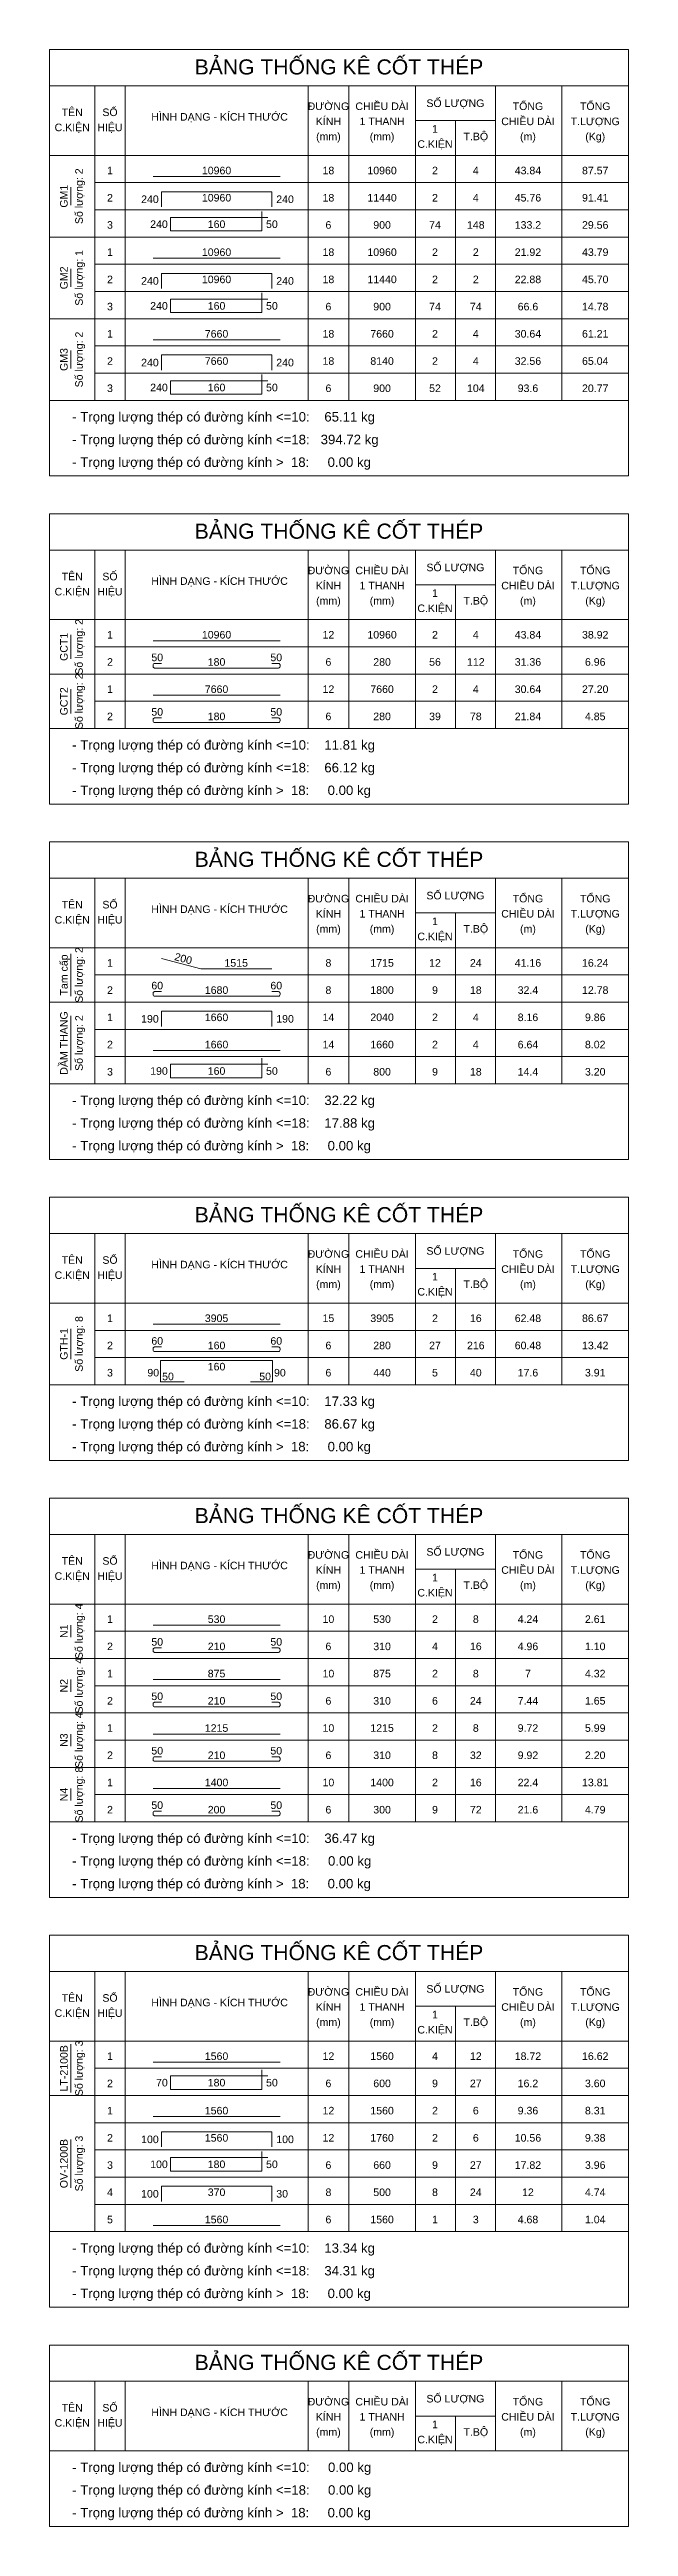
# Model space of a CAD drawing. Header units: inches. Extents: x 0 to 9575, y -3291150 to -3216800.
# Drawn here: x 0 to 9575, y -3291150 to -3250200 of the extents above; entities that cross this region are included whole.
import ezdxf
from ezdxf.enums import TextEntityAlignment as Align

# ---------------------------------------------------------------- set-up
doc = ezdxf.new("R2010")
doc.units = ezdxf.units.IN
doc.header["$MEASUREMENT"] = 0
doc.linetypes.add('HIDDENX2', pattern=[0.75, 0.5, -0.25])
for name, color, linetype, lineweight in [('Bao', 2, 'Continuous', 0), ('NetMo', 9, 'HIDDENX2', 0), ('Steel', 4, 'Continuous', 0), ('Text', 2, 'Continuous', 0), ('TextThep', 7, 'Continuous', 0)]:
    doc.layers.add(name, color=color, linetype=linetype, lineweight=lineweight)
doc.styles.add('Hoa', font='micross.ttf')
doc.styles.add('Thuong', font='micross.ttf')

msp = doc.modelspace()

# ---------------------------------------------------------------- texts
at = {"layer": 'Text', "color": 4, "style": 'Hoa'}
for p in [(4787.5, -3250612.5), (4787.5, -3258287.5), (4787.5, -3263712.5), (4787.5, -3269587.5), (4787.5, -3274562.5), (4787.5, -3281787.5), (4787.5, -3288562.5)]:
    msp.add_text('BẢNG THỐNG KÊ CỐT THÉP', height=250, dxfattribs=at).set_placement(p, align=Align.CENTER)
at = {"layer": 'Text'}
for s, style, p in [('SỐ LƯỢNG', 'Hoa', (6712.5, -3251150)), ('C.KIỆN', 'Hoa', (375, -3251550)), ('TÊN', 'Hoa', (375, -3251300)), ('HIỆU', 'Hoa', (1000, -3251550)), ('SỐ', 'Hoa', (1000, -3251300)), ('HÌNH DẠNG - KÍCH THƯỚC', 'Hoa', (2812.5, -3251375)), ('ĐƯỜNG', 'Hoa', (4612.5, -3251200)), ('KÍNH', 'Hoa', (4612.5, -3251450)), ('CHIỀU DÀI', 'Hoa', (5500, -3251200)), ('1 THANH', 'Hoa', (5500, -3251450)), ('CHIỀU DÀI', 'Hoa', (7912.5, -3251450)), ('TỔNG', 'Hoa', (7912.5, -3251200)), ('T.LƯỢNG', 'Hoa', (9025, -3251450)), ('TỔNG', 'Hoa', (9025, -3251200)), ('(mm)', 'Thuong', (4612.5, -3251700)), ('(mm)', 'Thuong', (5500, -3251700)), ('C.KIỆN', 'Hoa', (6375, -3251825)), ('1', 'Hoa', (6375, -3251575)), ('T.BỘ', 'Hoa', (7050, -3251700)), ('(m)', 'Thuong', (7912.5, -3251700)), ('(Kg)', 'Thuong', (9025, -3251700)), ('ĐƯỜNG', 'Hoa', (4612.5, -3258875)), ('CHIỀU DÀI', 'Hoa', (5500, -3258875)), ('SỐ LƯỢNG', 'Hoa', (6712.5, -3258825)), ('TỔNG', 'Hoa', (7912.5, -3258875)), ('TỔNG', 'Hoa', (9025, -3258875)), ('C.KIỆN', 'Hoa', (375, -3259225)), ('TÊN', 'Hoa', (375, -3258975)), ('HIỆU', 'Hoa', (1000, -3259225)), ('SỐ', 'Hoa', (1000, -3258975)), ('HÌNH DẠNG - KÍCH THƯỚC', 'Hoa', (2812.5, -3259050)), ('KÍNH', 'Hoa', (4612.5, -3259125)), ('1 THANH', 'Hoa', (5500, -3259125)), ('1', 'Hoa', (6375, -3259250)), ('CHIỀU DÀI', 'Hoa', (7912.5, -3259125)), ('T.LƯỢNG', 'Hoa', (9025, -3259125)), ('(mm)', 'Thuong', (4612.5, -3259375)), ('(mm)', 'Thuong', (5500, -3259375)), ('C.KIỆN', 'Hoa', (6375, -3259500)), ('T.BỘ', 'Hoa', (7050, -3259375)), ('(m)', 'Thuong', (7912.5, -3259375)), ('(Kg)', 'Thuong', (9025, -3259375)), ('SỐ LƯỢNG', 'Hoa', (6712.5, -3264250)), ('C.KIỆN', 'Hoa', (375, -3264650)), ('TÊN', 'Hoa', (375, -3264400)), ('HIỆU', 'Hoa', (1000, -3264650)), ('SỐ', 'Hoa', (1000, -3264400)), ('HÌNH DẠNG - KÍCH THƯỚC', 'Hoa', (2812.5, -3264475)), ('ĐƯỜNG', 'Hoa', (4612.5, -3264300)), ('KÍNH', 'Hoa', (4612.5, -3264550)), ('CHIỀU DÀI', 'Hoa', (5500, -3264300)), ('1 THANH', 'Hoa', (5500, -3264550)), ('CHIỀU DÀI', 'Hoa', (7912.5, -3264550)), ('TỔNG', 'Hoa', (7912.5, -3264300)), ('T.LƯỢNG', 'Hoa', (9025, -3264550)), ('TỔNG', 'Hoa', (9025, -3264300)), ('(mm)', 'Thuong', (4612.5, -3264800)), ('(mm)', 'Thuong', (5500, -3264800)), ('C.KIỆN', 'Hoa', (6375, -3264925)), ('1', 'Hoa', (6375, -3264675)), ('T.BỘ', 'Hoa', (7050, -3264800)), ('(m)', 'Thuong', (7912.5, -3264800)), ('(Kg)', 'Thuong', (9025, -3264800)), ('TÊN', 'Hoa', (375, -3270275)), ('SỐ', 'Hoa', (1000, -3270275)), ('HÌNH DẠNG - KÍCH THƯỚC', 'Hoa', (2812.5, -3270350)), ('ĐƯỜNG', 'Hoa', (4612.5, -3270175)), ('CHIỀU DÀI', 'Hoa', (5500, -3270175)), ('SỐ LƯỢNG', 'Hoa', (6712.5, -3270125)), ('CHIỀU DÀI', 'Hoa', (7912.5, -3270425)), ('TỔNG', 'Hoa', (7912.5, -3270175)), ('TỔNG', 'Hoa', (9025, -3270175)), ('C.KIỆN', 'Hoa', (375, -3270525)), ('HIỆU', 'Hoa', (1000, -3270525)), ('KÍNH', 'Hoa', (4612.5, -3270425)), ('(mm)', 'Thuong', (4612.5, -3270675)), ('1 THANH', 'Hoa', (5500, -3270425)), ('(mm)', 'Thuong', (5500, -3270675)), ('C.KIỆN', 'Hoa', (6375, -3270800)), ('1', 'Hoa', (6375, -3270550)), ('T.BỘ', 'Hoa', (7050, -3270675)), ('(m)', 'Thuong', (7912.5, -3270675)), ('T.LƯỢNG', 'Hoa', (9025, -3270425)), ('(Kg)', 'Thuong', (9025, -3270675)), ('TÊN', 'Hoa', (375, -3275250)), ('SỐ', 'Hoa', (1000, -3275250)), ('HÌNH DẠNG - KÍCH THƯỚC', 'Hoa', (2812.5, -3275325)), ('ĐƯỜNG', 'Hoa', (4612.5, -3275150)), ('CHIỀU DÀI', 'Hoa', (5500, -3275150)), ('SỐ LƯỢNG', 'Hoa', (6712.5, -3275100)), ('TỔNG', 'Hoa', (7912.5, -3275150)), ('TỔNG', 'Hoa', (9025, -3275150)), ('C.KIỆN', 'Hoa', (375, -3275500)), ('HIỆU', 'Hoa', (1000, -3275500)), ('KÍNH', 'Hoa', (4612.5, -3275400)), ('(mm)', 'Thuong', (4612.5, -3275650)), ('1 THANH', 'Hoa', (5500, -3275400)), ('(mm)', 'Thuong', (5500, -3275650)), ('1', 'Hoa', (6375, -3275525)), ('T.BỘ', 'Hoa', (7050, -3275650)), ('CHIỀU DÀI', 'Hoa', (7912.5, -3275400)), ('(m)', 'Thuong', (7912.5, -3275650)), ('T.LƯỢNG', 'Hoa', (9025, -3275400)), ('(Kg)', 'Thuong', (9025, -3275650)), ('C.KIỆN', 'Hoa', (6375, -3275775)), ('TÊN', 'Hoa', (375, -3282475)), ('SỐ', 'Hoa', (1000, -3282475)), ('HÌNH DẠNG - KÍCH THƯỚC', 'Hoa', (2812.5, -3282550)), ('ĐƯỜNG', 'Hoa', (4612.5, -3282375)), ('KÍNH', 'Hoa', (4612.5, -3282625)), ('CHIỀU DÀI', 'Hoa', (5500, -3282375)), ('1 THANH', 'Hoa', (5500, -3282625)), ('SỐ LƯỢNG', 'Hoa', (6712.5, -3282325)), ('CHIỀU DÀI', 'Hoa', (7912.5, -3282625)), ('TỔNG', 'Hoa', (7912.5, -3282375)), ('T.LƯỢNG', 'Hoa', (9025, -3282625)), ('TỔNG', 'Hoa', (9025, -3282375)), ('C.KIỆN', 'Hoa', (375, -3282725)), ('HIỆU', 'Hoa', (1000, -3282725)), ('(mm)', 'Thuong', (4612.5, -3282875)), ('(mm)', 'Thuong', (5500, -3282875)), ('C.KIỆN', 'Hoa', (6375, -3283000)), ('1', 'Hoa', (6375, -3282750)), ('T.BỘ', 'Hoa', (7050, -3282875)), ('(m)', 'Thuong', (7912.5, -3282875)), ('(Kg)', 'Thuong', (9025, -3282875)), ('TÊN', 'Hoa', (375, -3289250)), ('SỐ', 'Hoa', (1000, -3289250)), ('ĐƯỜNG', 'Hoa', (4612.5, -3289150)), ('CHIỀU DÀI', 'Hoa', (5500, -3289150)), ('SỐ LƯỢNG', 'Hoa', (6712.5, -3289100)), ('TỔNG', 'Hoa', (7912.5, -3289150)), ('TỔNG', 'Hoa', (9025, -3289150)), ('C.KIỆN', 'Hoa', (375, -3289500)), ('HIỆU', 'Hoa', (1000, -3289500)), ('HÌNH DẠNG - KÍCH THƯỚC', 'Hoa', (2812.5, -3289325)), ('KÍNH', 'Hoa', (4612.5, -3289400)), ('1 THANH', 'Hoa', (5500, -3289400)), ('1', 'Hoa', (6375, -3289525)), ('T.BỘ', 'Hoa', (7050, -3289650)), ('CHIỀU DÀI', 'Hoa', (7912.5, -3289400)), ('T.LƯỢNG', 'Hoa', (9025, -3289400)), ('(mm)', 'Thuong', (4612.5, -3289650)), ('(mm)', 'Thuong', (5500, -3289650)), ('C.KIỆN', 'Hoa', (6375, -3289775)), ('(m)', 'Thuong', (7912.5, -3289650)), ('(Kg)', 'Thuong', (9025, -3289650))]:
    msp.add_text(s, height=125, dxfattribs=dict(at, style=style)).set_placement(p, align=Align.CENTER)
at = {"layer": 'Text', "style": 'Hoa'}
for s, p in [('Số lượng: 2', (550, -3252625)), ('GM1', (300, -3252625)), ('GM2', (300, -3253975)), ('Số lượng: 1', (550, -3253975)), ('Số lượng: 2', (550, -3255325)), ('GM3', (300, -3255325)), ('GCT1', (300, -3260075)), ('Số lượng: 2', (550, -3260075)), ('GCT2', (300, -3260975)), ('Số lượng: 2', (550, -3260975)), ('Tam cấp', (300, -3265500)), ('Số lượng: 2', (550, -3265500)), ('DẦM THANG', (300, -3266625)), ('Số lượng: 2', (550, -3266625)), ('GTH-1', (300, -3271600)), ('Số lượng: 8', (550, -3271600)), ('Số lượng: 4', (550, -3276350)), ('N1', (300, -3276350)), ('Số lượng: 4', (550, -3277250)), ('N2', (300, -3277250)), ('N3', (300, -3278150)), ('Số lượng: 4', (550, -3278150)), ('Số lượng: 8', (550, -3279050)), ('N4', (300, -3279050)), ('LT-2100B', (300, -3283575)), ('Số lượng: 3', (550, -3283575)), ('OV-1200B', (300, -3285150)), ('Số lượng: 3', (550, -3285150))]:
    msp.add_text(s, height=125, rotation=90.00021, dxfattribs=at).set_placement(p, align=Align.CENTER)
for s, p in [('- Trọng lượng thép có đường kính <=10:    65.11 kg', (375, -3256350)), ('- Trọng lượng thép có đường kính <=18:   394.72 kg', (375, -3256725)), ('- Trọng lượng thép có đường kính >  18:     0.00 kg', (375, -3257100)), ('- Trọng lượng thép có đường kính <=10:    11.81 kg', (375, -3261775)), ('- Trọng lượng thép có đường kính <=18:    66.12 kg', (375, -3262150)), ('- Trọng lượng thép có đường kính >  18:     0.00 kg', (375, -3262525)), ('- Trọng lượng thép có đường kính <=10:    32.22 kg', (375, -3267650)), ('- Trọng lượng thép có đường kính <=18:    17.88 kg', (375, -3268025)), ('- Trọng lượng thép có đường kính >  18:     0.00 kg', (375, -3268400)), ('- Trọng lượng thép có đường kính <=10:    17.33 kg', (375, -3272625)), ('- Trọng lượng thép có đường kính <=18:    86.67 kg', (375, -3273000)), ('- Trọng lượng thép có đường kính >  18:     0.00 kg', (375, -3273375)), ('- Trọng lượng thép có đường kính <=10:    36.47 kg', (375, -3279850)), ('- Trọng lượng thép có đường kính <=18:     0.00 kg', (375, -3280225)), ('- Trọng lượng thép có đường kính >  18:     0.00 kg', (375, -3280600)), ('- Trọng lượng thép có đường kính <=10:    13.34 kg', (375, -3286625)), ('- Trọng lượng thép có đường kính <=18:    34.31 kg', (375, -3287000)), ('- Trọng lượng thép có đường kính >  18:     0.00 kg', (375, -3287375)), ('- Trọng lượng thép có đường kính <=10:     0.00 kg', (375, -3290250)), ('- Trọng lượng thép có đường kính <=18:     0.00 kg', (375, -3290625)), ('- Trọng lượng thép có đường kính >  18:     0.00 kg', (375, -3291000))]:
    msp.add_text(s, height=156.25, dxfattribs=at).set_placement(p)
at = {"layer": 'TextThep', "style": 'Hoa'}
for s, p in [('1', (1000, -3252300)), ('10960', (2762.5, -3252300)), ('18', (4612.5, -3252300)), ('10960', (5500, -3252300)), ('2', (6375, -3252300)), ('4', (7050, -3252300)), ('43.84', (7912.5, -3252300)), ('87.57', (9025, -3252300)), ('2', (1000, -3252750)), ('10960', (2762.5, -3252750)), ('18', (4612.5, -3252750)), ('3', (1000, -3253200)), ('160', (2762.5, -3253187.5)), ('6', (4612.5, -3253200)), ('1', (1000, -3253650)), ('10960', (2762.5, -3253650)), ('18', (4612.5, -3253650)), ('10960', (5500, -3253650)), ('2', (6375, -3253650)), ('2', (7050, -3253650)), ('21.92', (7912.5, -3253650)), ('43.79', (9025, -3253650)), ('2', (1000, -3254100)), ('10960', (2762.5, -3254100)), ('18', (4612.5, -3254100)), ('3', (1000, -3254550)), ('160', (2762.5, -3254537.5)), ('6', (4612.5, -3254550)), ('1', (1000, -3255000)), ('7660', (2762.5, -3255000)), ('18', (4612.5, -3255000)), ('7660', (5500, -3255000)), ('2', (6375, -3255000)), ('4', (7050, -3255000)), ('30.64', (7912.5, -3255000)), ('61.21', (9025, -3255000)), ('2', (1000, -3255450)), ('7660', (2762.5, -3255450)), ('18', (4612.5, -3255450)), ('3', (1000, -3255900)), ('160', (2762.5, -3255887.5)), ('6', (4612.5, -3255900)), ('1', (1000, -3259975)), ('10960', (2762.5, -3259975)), ('12', (4612.5, -3259975)), ('10960', (5500, -3259975)), ('2', (6375, -3259975)), ('4', (7050, -3259975)), ('43.84', (7912.5, -3259975)), ('38.92', (9025, -3259975)), ('2', (1000, -3260425)), ('50', (1781.2, -3260350)), ('180', (2762.5, -3260425)), ('50', (3750, -3260350)), ('6', (4612.5, -3260425)), ('1', (1000, -3260875)), ('7660', (2762.5, -3260875)), ('12', (4612.5, -3260875)), ('7660', (5500, -3260875)), ('2', (6375, -3260875)), ('4', (7050, -3260875)), ('30.64', (7912.5, -3260875)), ('27.20', (9025, -3260875)), ('2', (1000, -3261325)), ('50', (1781.2, -3261250)), ('180', (2762.5, -3261325)), ('50', (3750, -3261250)), ('6', (4612.5, -3261325)), ('1', (1000, -3265400)), ('1515', (3087.5, -3265400)), ('8', (4612.5, -3265400)), ('2', (1000, -3265850)), ('60', (1781.2, -3265775)), ('1680', (2762.5, -3265850)), ('60', (3750, -3265775)), ('8', (4612.5, -3265850)), ('1', (1000, -3266300)), ('1660', (2762.5, -3266300)), ('14', (4612.5, -3266300)), ('2', (1000, -3266750)), ('1660', (2762.5, -3266750)), ('14', (4612.5, -3266750)), ('1660', (5500, -3266750)), ('2', (6375, -3266750)), ('4', (7050, -3266750)), ('6.64', (7912.5, -3266750)), ('8.02', (9025, -3266750)), ('3', (1000, -3267200)), ('160', (2762.5, -3267187.5)), ('6', (4612.5, -3267200)), ('1', (1000, -3271275)), ('60', (1781.2, -3271650)), ('3905', (2762.5, -3271275)), ('60', (3750, -3271650)), ('15', (4612.5, -3271275)), ('3905', (5500, -3271275)), ('2', (6375, -3271275)), ('16', (7050, -3271275)), ('62.48', (7912.5, -3271275)), ('86.67', (9025, -3271275)), ('2', (1000, -3271725)), ('160', (2762.5, -3271725)), ('6', (4612.5, -3271725)), ('3', (1000, -3272175)), ('6', (4612.5, -3272175)), ('1', (1000, -3276250)), ('530', (2762.5, -3276250)), ('10', (4612.5, -3276250)), ('530', (5500, -3276250)), ('2', (6375, -3276250)), ('8', (7050, -3276250)), ('4.24', (7912.5, -3276250)), ('2.61', (9025, -3276250)), ('2', (1000, -3276700)), ('50', (1781.2, -3276625)), ('210', (2762.5, -3276700)), ('50', (3750, -3276625)), ('6', (4612.5, -3276700)), ('1', (1000, -3277150)), ('875', (2762.5, -3277150)), ('10', (4612.5, -3277150)), ('875', (5500, -3277150)), ('2', (6375, -3277150)), ('8', (7050, -3277150)), ('7', (7912.5, -3277150)), ('4.32', (9025, -3277150)), ('2', (1000, -3277600)), ('50', (1781.2, -3277525)), ('210', (2762.5, -3277600)), ('50', (3750, -3277525)), ('6', (4612.5, -3277600)), ('1', (1000, -3278050)), ('1215', (2762.5, -3278050)), ('10', (4612.5, -3278050)), ('1215', (5500, -3278050)), ('2', (6375, -3278050)), ('8', (7050, -3278050)), ('9.72', (7912.5, -3278050)), ('5.99', (9025, -3278050)), ('2', (1000, -3278500)), ('50', (1781.2, -3278425)), ('210', (2762.5, -3278500)), ('50', (3750, -3278425)), ('6', (4612.5, -3278500)), ('1', (1000, -3278950)), ('1400', (2762.5, -3278950)), ('10', (4612.5, -3278950)), ('1400', (5500, -3278950)), ('2', (6375, -3278950)), ('16', (7050, -3278950)), ('22.4', (7912.5, -3278950)), ('13.81', (9025, -3278950)), ('2', (1000, -3279400)), ('50', (1781.2, -3279325)), ('200', (2762.5, -3279400)), ('50', (3750, -3279325)), ('6', (4612.5, -3279400)), ('1', (1000, -3283475)), ('1560', (2762.5, -3283475)), ('12', (4612.5, -3283475)), ('1560', (5500, -3283475)), ('4', (6375, -3283475)), ('12', (7050, -3283475)), ('18.72', (7912.5, -3283475)), ('16.62', (9025, -3283475)), ('2', (1000, -3283925)), ('180', (2762.5, -3283912.5)), ('6', (4612.5, -3283925)), ('1', (1000, -3284375)), ('1560', (2762.5, -3284375)), ('12', (4612.5, -3284375)), ('1560', (5500, -3284375)), ('2', (6375, -3284375)), ('6', (7050, -3284375)), ('9.36', (7912.5, -3284375)), ('8.31', (9025, -3284375)), ('2', (1000, -3284825)), ('1560', (2762.5, -3284825)), ('12', (4612.5, -3284825)), ('3', (1000, -3285275)), ('180', (2762.5, -3285262.5)), ('6', (4612.5, -3285275)), ('4', (1000, -3285725)), ('370', (2762.5, -3285725)), ('8', (4612.5, -3285725)), ('5', (1000, -3286175)), ('1560', (2762.5, -3286175)), ('6', (4612.5, -3286175)), ('1560', (5500, -3286175)), ('1', (6375, -3286175)), ('3', (7050, -3286175)), ('4.68', (7912.5, -3286175)), ('1.04', (9025, -3286175))]:
    msp.add_text(s, height=125, dxfattribs=at).set_placement(p, align=Align.BOTTOM_CENTER)
for s, p in [('240', (1806.2, -3252775)), ('240', (1956.2, -3253187.5)), ('240', (1806.2, -3254125)), ('240', (1956.2, -3254537.5)), ('240', (1806.2, -3255475)), ('240', (1956.2, -3255887.5)), ('190', (1806.2, -3266325)), ('190', (1956.2, -3267187.5)), ('70', (1956.2, -3283912.5)), ('100', (1806.2, -3284850)), ('100', (1956.2, -3285262.5)), ('100', (1806.2, -3285750))]:
    msp.add_text(s, height=125, dxfattribs=at).set_placement(p, align=Align.BOTTOM_RIGHT)
for s, p in [('240', (3750, -3252775)), ('50', (3581.2, -3253187.5)), ('240', (3750, -3254125)), ('50', (3581.2, -3254537.5)), ('240', (3750, -3255475)), ('50', (3581.2, -3255887.5)), ('190', (3750, -3266325)), ('50', (3581.2, -3267187.5)), ('50', (3581.2, -3283912.5)), ('100', (3750, -3284850)), ('50', (3581.2, -3285262.5)), ('30', (3750, -3285750))]:
    msp.add_text(s, height=125, dxfattribs=at).set_placement(p, align=Align.BOTTOM_LEFT)
at = {"layer": 'TextThep', "color": 7, "style": 'Hoa'}
for s, p in [('11440', (5500, -3252750)), ('2', (6375, -3252750)), ('4', (7050, -3252750)), ('45.76', (7912.5, -3252750)), ('91.41', (9025, -3252750)), ('900', (5500, -3253200)), ('74', (6375, -3253200)), ('148', (7050, -3253200)), ('133.2', (7912.5, -3253200)), ('29.56', (9025, -3253200)), ('11440', (5500, -3254100)), ('2', (6375, -3254100)), ('2', (7050, -3254100)), ('22.88', (7912.5, -3254100)), ('45.70', (9025, -3254100)), ('900', (5500, -3254550)), ('74', (6375, -3254550)), ('74', (7050, -3254550)), ('66.6', (7912.5, -3254550)), ('14.78', (9025, -3254550)), ('8140', (5500, -3255450)), ('2', (6375, -3255450)), ('4', (7050, -3255450)), ('32.56', (7912.5, -3255450)), ('65.04', (9025, -3255450)), ('900', (5500, -3255900)), ('52', (6375, -3255900)), ('104', (7050, -3255900)), ('93.6', (7912.5, -3255900)), ('20.77', (9025, -3255900)), ('280', (5500, -3260425)), ('56', (6375, -3260425)), ('112', (7050, -3260425)), ('31.36', (7912.5, -3260425)), ('6.96', (9025, -3260425)), ('280', (5500, -3261325)), ('39', (6375, -3261325)), ('78', (7050, -3261325)), ('21.84', (7912.5, -3261325)), ('4.85', (9025, -3261325)), ('1715', (5500, -3265400)), ('12', (6375, -3265400)), ('24', (7050, -3265400)), ('41.16', (7912.5, -3265400)), ('16.24', (9025, -3265400)), ('1800', (5500, -3265850)), ('9', (6375, -3265850)), ('18', (7050, -3265850)), ('32.4', (7912.5, -3265850)), ('12.78', (9025, -3265850)), ('2040', (5500, -3266300)), ('2', (6375, -3266300)), ('4', (7050, -3266300)), ('8.16', (7912.5, -3266300)), ('9.86', (9025, -3266300)), ('800', (5500, -3267200)), ('9', (6375, -3267200)), ('18', (7050, -3267200)), ('14.4', (7912.5, -3267200)), ('3.20', (9025, -3267200)), ('280', (5500, -3271725)), ('27', (6375, -3271725)), ('216', (7050, -3271725)), ('60.48', (7912.5, -3271725)), ('13.42', (9025, -3271725)), ('440', (5500, -3272175)), ('5', (6375, -3272175)), ('40', (7050, -3272175)), ('17.6', (7912.5, -3272175)), ('3.91', (9025, -3272175)), ('310', (5500, -3276700)), ('4', (6375, -3276700)), ('16', (7050, -3276700)), ('4.96', (7912.5, -3276700)), ('1.10', (9025, -3276700)), ('310', (5500, -3277600)), ('6', (6375, -3277600)), ('24', (7050, -3277600)), ('7.44', (7912.5, -3277600)), ('1.65', (9025, -3277600)), ('310', (5500, -3278500)), ('8', (6375, -3278500)), ('32', (7050, -3278500)), ('9.92', (7912.5, -3278500)), ('2.20', (9025, -3278500)), ('300', (5500, -3279400)), ('9', (6375, -3279400)), ('72', (7050, -3279400)), ('21.6', (7912.5, -3279400)), ('4.79', (9025, -3279400)), ('600', (5500, -3283925)), ('9', (6375, -3283925)), ('27', (7050, -3283925)), ('16.2', (7912.5, -3283925)), ('3.60', (9025, -3283925)), ('1760', (5500, -3284825)), ('2', (6375, -3284825)), ('6', (7050, -3284825)), ('10.56', (7912.5, -3284825)), ('9.38', (9025, -3284825)), ('660', (5500, -3285275)), ('9', (6375, -3285275)), ('27', (7050, -3285275)), ('17.82', (7912.5, -3285275)), ('3.96', (9025, -3285275)), ('500', (5500, -3285725)), ('8', (6375, -3285725)), ('24', (7050, -3285725)), ('12', (7912.5, -3285725)), ('4.74', (9025, -3285725))]:
    msp.add_text(s, height=125, dxfattribs=at).set_placement(p, align=Align.BOTTOM_CENTER)
at = {"layer": 'TextThep', "style": 'Hoa'}
msp.add_text('200', height=125, rotation=345, dxfattribs=at).set_placement((2187.5, -3265325), align=Align.BOTTOM_CENTER)
for s, p in [('90', (1812.5, -3272137.5)), ('50', (3662.5, -3272200))]:
    msp.add_text(s, height=125, dxfattribs=at).set_placement(p, align=Align.RIGHT)
for s, p in [('50', (1862.5, -3272200)), ('90', (3712.5, -3272137.5))]:
    msp.add_text(s, height=125, dxfattribs=at).set_placement(p)
msp.add_text('160', height=125, dxfattribs=at).set_placement((2762.5, -3272037.5), align=Align.CENTER)

# ---------------------------------------------------------------- linework, layer by layer
at = {"layer": 'Bao'}
for p, q in [((0, -3250200), (9575, -3250200)), ((0, -3250200), (0, -3257250)), ((9575, -3250200), (9575, -3257250)), ((0, -3250800), (9575, -3250800)), ((750, -3250800), (750, -3256000)), ((1250, -3250800), (1250, -3256000)), ((4275, -3250800), (4275, -3256000)), ((4950, -3250800), (4950, -3256000)), ((6050, -3250800), (6050, -3256000)), ((7375, -3250800), (7375, -3256000)), ((8475, -3250800), (8475, -3256000)), ((6050, -3251375), (7375, -3251375)), ((6712.5, -3251375), (6712.5, -3256000)), ((0, -3251950), (9575, -3251950)), ((0, -3257875), (9575, -3257875)), ((0, -3257875), (0, -3262675)), ((9575, -3257875), (9575, -3262675)), ((0, -3258475), (9575, -3258475)), ((750, -3258475), (750, -3261425)), ((1250, -3258475), (1250, -3261425)), ((4275, -3258475), (4275, -3261425)), ((4950, -3258475), (4950, -3261425)), ((6050, -3258475), (6050, -3261425)), ((7375, -3258475), (7375, -3261425)), ((8475, -3258475), (8475, -3261425)), ((6050, -3259050), (7375, -3259050)), ((6712.5, -3259050), (6712.5, -3261425)), ((0, -3259625), (9575, -3259625)), ((0, -3263300), (9575, -3263300)), ((0, -3263300), (0, -3268550)), ((9575, -3263300), (9575, -3268550)), ((0, -3263900), (9575, -3263900)), ((750, -3263900), (750, -3267300)), ((1250, -3263900), (1250, -3267300)), ((4275, -3263900), (4275, -3267300)), ((4950, -3263900), (4950, -3267300)), ((6050, -3263900), (6050, -3267300)), ((7375, -3263900), (7375, -3267300)), ((8475, -3263900), (8475, -3267300)), ((6050, -3264475), (7375, -3264475)), ((6712.5, -3264475), (6712.5, -3267300)), ((0, -3265050), (9575, -3265050)), ((0, -3269175), (9575, -3269175)), ((0, -3269175), (0, -3273525)), ((9575, -3269175), (9575, -3273525)), ((0, -3269775), (9575, -3269775)), ((750, -3269775), (750, -3272275)), ((1250, -3269775), (1250, -3272275)), ((4275, -3269775), (4275, -3272275)), ((4950, -3269775), (4950, -3272275)), ((6050, -3269775), (6050, -3272275)), ((7375, -3269775), (7375, -3272275)), ((8475, -3269775), (8475, -3272275)), ((6050, -3270350), (7375, -3270350)), ((6712.5, -3270350), (6712.5, -3272275)), ((0, -3270925), (9575, -3270925)), ((0, -3274150), (9575, -3274150)), ((0, -3274150), (0, -3280750)), ((9575, -3274150), (9575, -3280750)), ((0, -3274750), (9575, -3274750)), ((750, -3274750), (750, -3279500)), ((1250, -3274750), (1250, -3279500)), ((4275, -3274750), (4275, -3279500)), ((4950, -3274750), (4950, -3279500)), ((6050, -3274750), (6050, -3279500)), ((7375, -3274750), (7375, -3279500)), ((8475, -3274750), (8475, -3279500)), ((6050, -3275325), (7375, -3275325)), ((6712.5, -3275325), (6712.5, -3279500)), ((0, -3275900), (9575, -3275900)), ((0, -3281375), (9575, -3281375)), ((0, -3281375), (0, -3287525)), ((9575, -3281375), (9575, -3287525)), ((0, -3281975), (9575, -3281975)), ((750, -3281975), (750, -3286275)), ((1250, -3281975), (1250, -3286275)), ((4275, -3281975), (4275, -3286275)), ((4950, -3281975), (4950, -3286275)), ((6050, -3281975), (6050, -3286275)), ((7375, -3281975), (7375, -3286275)), ((8475, -3281975), (8475, -3286275)), ((6050, -3282550), (7375, -3282550)), ((6712.5, -3282550), (6712.5, -3286275)), ((0, -3283125), (9575, -3283125)), ((0, -3288150), (9575, -3288150)), ((0, -3288150), (0, -3291150)), ((9575, -3288150), (9575, -3291150)), ((0, -3288750), (9575, -3288750)), ((750, -3288750), (750, -3289900)), ((1250, -3288750), (1250, -3289900)), ((4275, -3288750), (4275, -3289900)), ((4950, -3288750), (4950, -3289900)), ((6050, -3288750), (6050, -3289900)), ((7375, -3288750), (7375, -3289900)), ((8475, -3288750), (8475, -3289900)), ((6050, -3289325), (7375, -3289325)), ((6712.5, -3289325), (6712.5, -3289900)), ((0, -3289900), (9575, -3289900))]:
    msp.add_line(p, q, dxfattribs=at)
at = {"layer": 'NetMo'}
for p, q in [((750, -3252400), (9575, -3252400)), ((750, -3252850), (9575, -3252850)), ((750, -3253300), (9575, -3253300)), ((750, -3253750), (9575, -3253750)), ((750, -3254200), (9575, -3254200)), ((750, -3254650), (9575, -3254650)), ((750, -3255100), (9575, -3255100)), ((750, -3255550), (9575, -3255550)), ((750, -3256000), (9575, -3256000)), ((750, -3260075), (9575, -3260075)), ((750, -3260525), (9575, -3260525)), ((750, -3260975), (9575, -3260975)), ((750, -3261425), (9575, -3261425)), ((750, -3265500), (9575, -3265500)), ((750, -3265950), (9575, -3265950)), ((750, -3266400), (9575, -3266400)), ((750, -3266850), (9575, -3266850)), ((750, -3267300), (9575, -3267300)), ((750, -3271375), (9575, -3271375)), ((750, -3271825), (9575, -3271825)), ((750, -3272275), (9575, -3272275)), ((750, -3276350), (9575, -3276350)), ((750, -3276800), (9575, -3276800)), ((750, -3277250), (9575, -3277250)), ((750, -3277700), (9575, -3277700)), ((750, -3278150), (9575, -3278150)), ((750, -3278600), (9575, -3278600)), ((750, -3279050), (9575, -3279050)), ((750, -3279500), (9575, -3279500)), ((750, -3283575), (9575, -3283575)), ((750, -3284025), (9575, -3284025)), ((750, -3284475), (9575, -3284475)), ((750, -3284925), (9575, -3284925)), ((750, -3285375), (9575, -3285375)), ((750, -3285825), (9575, -3285825)), ((750, -3286275), (9575, -3286275))]:
    msp.add_line(p, q, dxfattribs=at)
at = {"layer": 'Steel'}
for points in [[(1712.5, -3252300), (3812.5, -3252300)], [(1850, -3252800), (1850, -3252550), (3675, -3252550), (3675, -3252800)], [(3612.5, -3252975), (2000, -3252975), (2000, -3253200), (3512.5, -3253200), (3512.5, -3252875)], [(1712.5, -3253650), (3812.5, -3253650)], [(1850, -3254150), (1850, -3253900), (3675, -3253900), (3675, -3254150)], [(3612.5, -3254325), (2000, -3254325), (2000, -3254550), (3512.5, -3254550), (3512.5, -3254225)], [(1712.5, -3255000), (3812.5, -3255000)], [(1850, -3255500), (1850, -3255250), (3675, -3255250), (3675, -3255500)], [(3612.5, -3255675), (2000, -3255675), (2000, -3255900), (3512.5, -3255900), (3512.5, -3255575)], [(1712.5, -3259975), (3812.5, -3259975)], [(1712.5, -3260875), (3812.5, -3260875)], [(1850, -3265225), (2500, -3265400), (3675, -3265400)], [(1850, -3266350), (1850, -3266100), (3675, -3266100), (3675, -3266350)], [(1712.5, -3266750), (3812.5, -3266750)], [(3612.5, -3266975), (2000, -3266975), (2000, -3267200), (3512.5, -3267200), (3512.5, -3266875)], [(1712.5, -3271275), (3812.5, -3271275)], [(2225, -3272225), (1837.5, -3272225), (1837.5, -3271875), (3687.5, -3271875), (3687.5, -3272225), (3325, -3272225)], [(1712.5, -3276250), (3812.5, -3276250)], [(1712.5, -3277150), (3812.5, -3277150)], [(1712.5, -3278050), (3812.5, -3278050)], [(1712.5, -3278950), (3812.5, -3278950)], [(1712.5, -3283475), (3812.5, -3283475)], [(3612.5, -3283700), (2000, -3283700), (2000, -3283925), (3512.5, -3283925), (3512.5, -3283600)], [(1712.5, -3284375), (3812.5, -3284375)], [(1850, -3284875), (1850, -3284625), (3675, -3284625), (3675, -3284875)], [(3612.5, -3285050), (2000, -3285050), (2000, -3285275), (3512.5, -3285275), (3512.5, -3284950)], [(1850, -3285775), (1850, -3285525), (3675, -3285525), (3675, -3285775)], [(1712.5, -3286175), (3812.5, -3286175)]]:
    msp.add_lwpolyline(points, dxfattribs=at)
for points in [[(1850, -3260350), (1737.5, -3260350, 0.4142136), (1712.5, -3260375), (1712.5, -3260400, 0.4142136), (1737.5, -3260425), (3787.5, -3260425, 0.4142136), (3812.5, -3260400), (3812.5, -3260375, 0.4142136), (3787.5, -3260350), (3675, -3260350)], [(1850, -3261250), (1737.5, -3261250, 0.4142136), (1712.5, -3261275), (1712.5, -3261300, 0.4142136), (1737.5, -3261325), (3787.5, -3261325, 0.4142136), (3812.5, -3261300), (3812.5, -3261275, 0.4142136), (3787.5, -3261250), (3675, -3261250)], [(1850, -3265775), (1737.5, -3265775, 0.4142136), (1712.5, -3265800), (1712.5, -3265825, 0.4142136), (1737.5, -3265850), (3787.5, -3265850, 0.4142136), (3812.5, -3265825), (3812.5, -3265800, 0.4142136), (3787.5, -3265775), (3675, -3265775)], [(1850, -3271650), (1737.5, -3271650, 0.4142136), (1712.5, -3271675), (1712.5, -3271700, 0.4142136), (1737.5, -3271725), (3787.5, -3271725, 0.4142136), (3812.5, -3271700), (3812.5, -3271675, 0.4142136), (3787.5, -3271650), (3675, -3271650)], [(1850, -3276625), (1737.5, -3276625, 0.4142136), (1712.5, -3276650), (1712.5, -3276675, 0.4142136), (1737.5, -3276700), (3787.5, -3276700, 0.4142136), (3812.5, -3276675), (3812.5, -3276650, 0.4142136), (3787.5, -3276625), (3675, -3276625)], [(1850, -3277525), (1737.5, -3277525, 0.4142136), (1712.5, -3277550), (1712.5, -3277575, 0.4142136), (1737.5, -3277600), (3787.5, -3277600, 0.4142136), (3812.5, -3277575), (3812.5, -3277550, 0.4142136), (3787.5, -3277525), (3675, -3277525)], [(1850, -3278425), (1737.5, -3278425, 0.4142136), (1712.5, -3278450), (1712.5, -3278475, 0.4142136), (1737.5, -3278500), (3787.5, -3278500, 0.4142136), (3812.5, -3278475), (3812.5, -3278450, 0.4142136), (3787.5, -3278425), (3675, -3278425)], [(1850, -3279325), (1737.5, -3279325, 0.4142136), (1712.5, -3279350), (1712.5, -3279375, 0.4142136), (1737.5, -3279400), (3787.5, -3279400, 0.4142136), (3812.5, -3279375), (3812.5, -3279350, 0.4142136), (3787.5, -3279325), (3675, -3279325)]]:
    msp.add_lwpolyline(points, format="xyb", dxfattribs=at)
at = {"layer": 'Text'}
for p, q in [((350, -3252775), (350, -3252475)), ((0, -3253300), (9575, -3253300)), ((350, -3254125), (350, -3253825)), ((0, -3254650), (9575, -3254650)), ((350, -3255475), (350, -3255175)), ((0, -3256000), (9575, -3256000)), ((0, -3256000), (9575, -3256000)), ((0, -3257250), (9575, -3257250)), ((350, -3260275), (350, -3259875)), ((0, -3260525), (9575, -3260525)), ((350, -3261175), (350, -3260775)), ((0, -3261425), (9575, -3261425)), ((0, -3261425), (9575, -3261425)), ((0, -3262675), (9575, -3262675)), ((350, -3265850), (350, -3265150)), ((0, -3265950), (9575, -3265950)), ((350, -3267075), (350, -3266175)), ((0, -3267300), (9575, -3267300)), ((0, -3267300), (9575, -3267300)), ((0, -3268550), (9575, -3268550)), ((350, -3271850), (350, -3271350)), ((0, -3272275), (9575, -3272275)), ((0, -3272275), (9575, -3272275)), ((0, -3273525), (9575, -3273525)), ((350, -3276450), (350, -3276250)), ((0, -3276800), (9575, -3276800)), ((350, -3277350), (350, -3277150)), ((0, -3277700), (9575, -3277700)), ((350, -3278250), (350, -3278050)), ((0, -3278600), (9575, -3278600)), ((350, -3279150), (350, -3278950)), ((0, -3279500), (9575, -3279500)), ((0, -3279500), (9575, -3279500)), ((0, -3280750), (9575, -3280750)), ((350, -3283975), (350, -3283175)), ((0, -3284025), (9575, -3284025)), ((350, -3285550), (350, -3284750)), ((0, -3286275), (9575, -3286275)), ((0, -3286275), (9575, -3286275)), ((0, -3287525), (9575, -3287525)), ((0, -3289900), (9575, -3289900)), ((0, -3291150), (9575, -3291150))]:
    msp.add_line(p, q, dxfattribs=at)

msp.set_redraw_order([(e.dxf.handle, doc.entitydb.next_handle()) for e in msp.query("TEXT MTEXT ATTDEF DIMENSION ARC_DIMENSION")])  # texts and dimensions are drawn at this point

doc.saveas('drawing.dxf')
